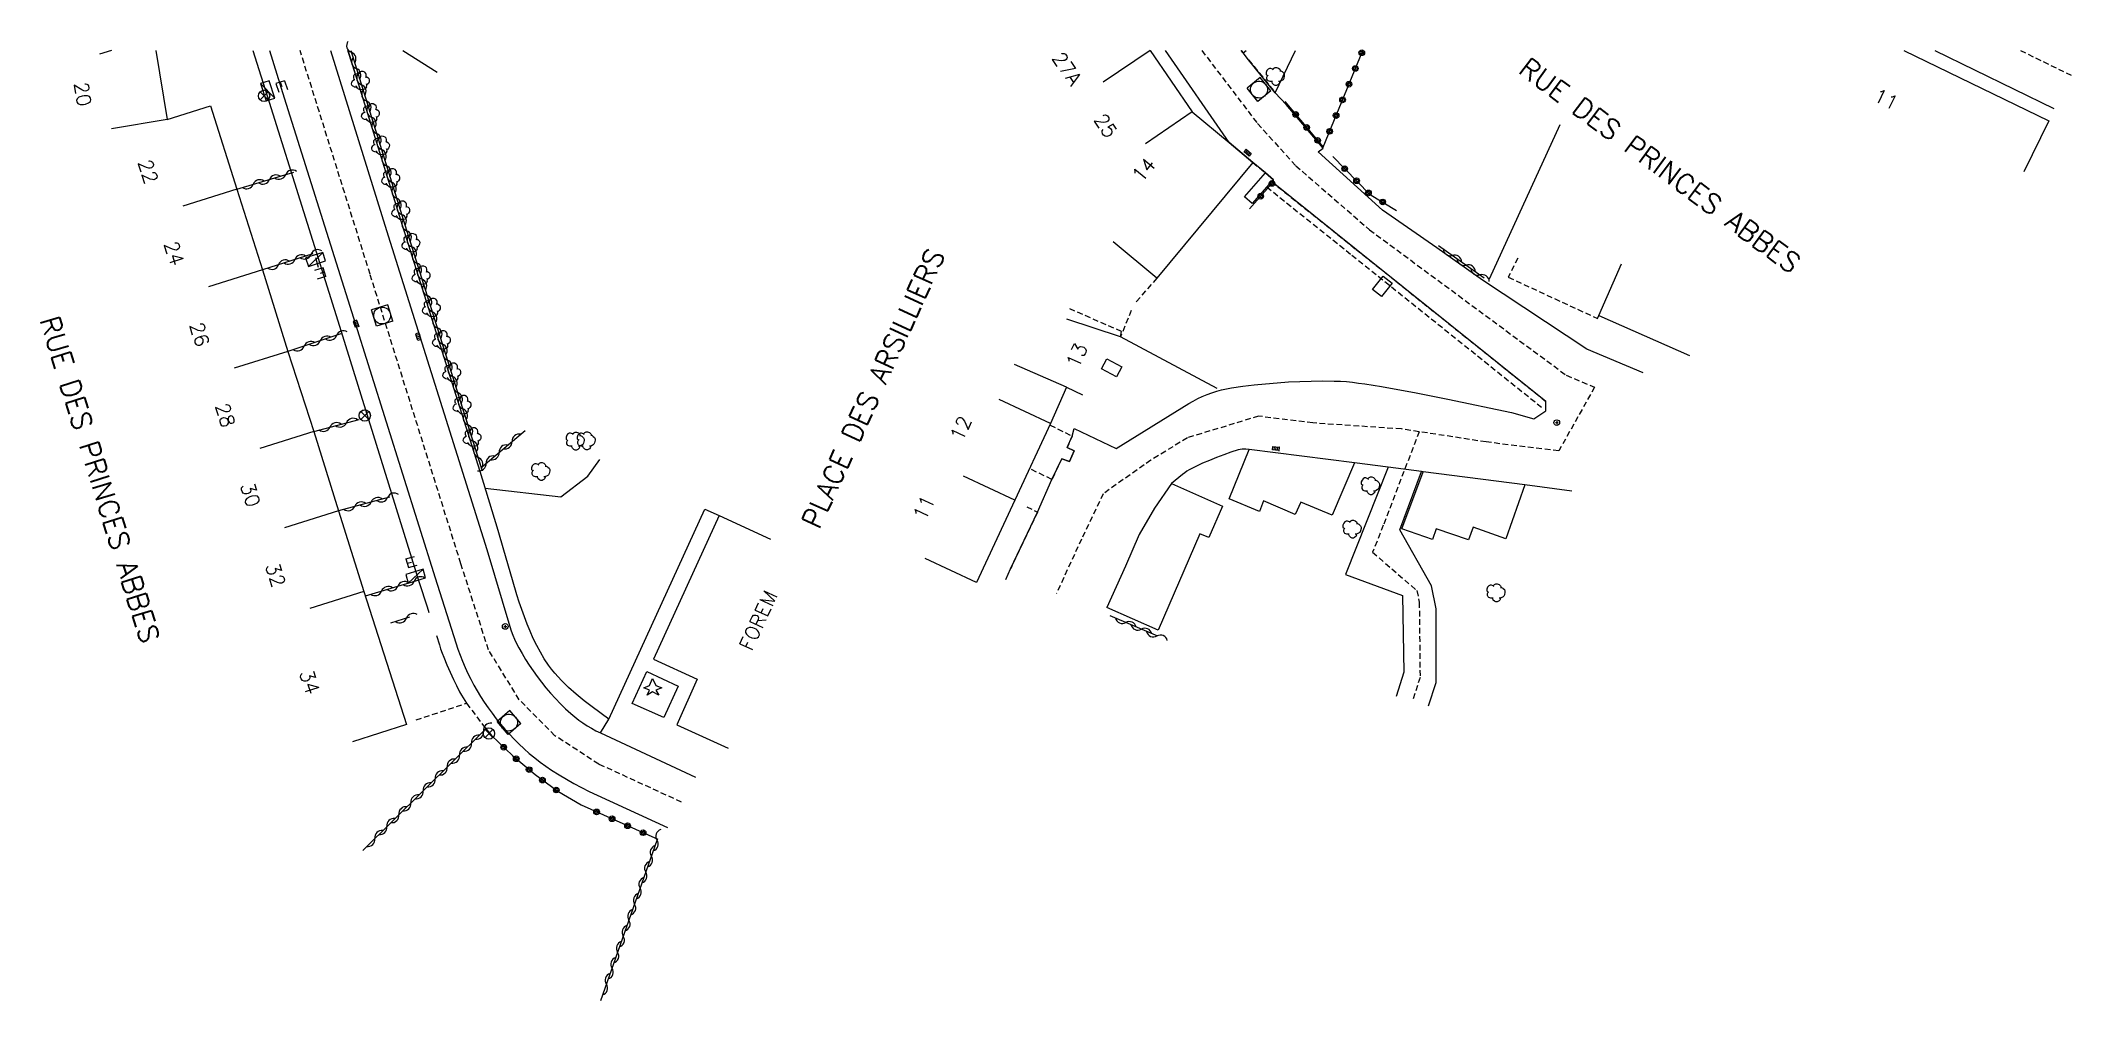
# Model space of a CAD drawing. Header units: millimetres. Extents: x 267000 to 267771, y 124261 to 125001.
# Drawn here: x 267591.6 to 267771, y 124916.1 to 125000.9 of the extents above; entities that cross this region are included whole.
import ezdxf
from ezdxf.enums import TextEntityAlignment as Align

# ---------------------------------------------------------------- set-up
doc = ezdxf.new("R2010")
doc.units = ezdxf.units.MM
doc.linetypes.add('DASHED', pattern=[0.75, 0.5, -0.25])
doc.layers.get('0').update_dxf_attribs({"linetype": 'CONTINUOUS'})
for name, color, linetype in [('W0001', 6, 'DASHED'), ('W0006', 2, 'CONTINUOUS'), ('W0008', 7, 'CONTINUOUS'), ('W0014', 7, 'CONTINUOUS'), ('W0017', 7, 'CONTINUOUS'), ('W0060', 7, 'DASHED'), ('W0061', 7, 'CONTINUOUS'), ('W0100', 7, 'CONTINUOUS'), ('W0103', 1, 'CONTINUOUS'), ('W0105', 7, 'CONTINUOUS'), ('W0112', 1, 'DASHED'), ('W0300', 7, 'CONTINUOUS'), ('W0302', 3, 'CONTINUOUS'), ('W0303', 7, 'CONTINUOUS'), ('W0310', 3, 'CONTINUOUS'), ('W0322', 7, 'CONTINUOUS'), ('W0400', 7, 'CONTINUOUS'), ('W0420', 7, 'CONTINUOUS'), ('W0430', 7, 'CONTINUOUS'), ('W0469', 7, 'CONTINUOUS'), ('W0856', 7, 'CONTINUOUS'), ('W0984', 7, 'CONTINUOUS'), ('W0989', 7, 'CONTINUOUS'), ('W0991', 7, 'CONTINUOUS'), ('W1102', 7, 'CONTINUOUS'), ('W1336', 3, 'CONTINUOUS'), ('W1337', 1, 'CONTINUOUS'), ('W1338', 7, 'CONTINUOUS'), ('W1471', 7, 'CONTINUOUS')]:
    doc.layers.add(name, color=color, linetype=linetype)
doc.styles.get("Standard").update_dxf_attribs({"font": 'romans.shx', "width": 0.85})

msp = doc.modelspace()

# ---------------------------------------------------------------- texts
at = {"layer": 'W0984'}
msp.add_text('FOREM', height=1.25, rotation=65.3962, dxfattribs=at).set_placement((267654.99, 124949.68), align=Align.MIDDLE_CENTER)
at = {"layer": 'W0989'}
for s, rotation, p in [('RUE DES PRINCES ABBES', 323.5467, (267722.58, 124998.78)), ('PLACE DES ARSILLIERS', 65.3497, (267659.56, 124957.99)), ('RUE DES PRINCES ABBES', 287.4231, (267592.31, 124976.45))]:
    msp.add_text(s, height=1.75, rotation=rotation, dxfattribs=at).set_placement(p, align=Align.MIDDLE_LEFT)
at = {"layer": 'W0991'}
for s, rotation, p in [('27A', 304.2949, (267682.26, 124998.4)), ('20', 279.553, (267595.29, 124996.15)), ('11', 334.09, (267754.65, 124995.7)), ('25', 304.2949, (267685.69, 124993.36)), ('14', 50.232, (267689.06, 124989.48)), ('22', 287.6508, (267601.07, 124989.32)), ('24', 287.5718, (267603.37, 124982.09)), ('26', 287.3853, (267605.62, 124974.93)), ('13', 64.9842, (267683.13, 124973.07)), ('28', 287.7784, (267607.89, 124967.79)), ('12', 64.9842, (267672.89, 124966.63)), ('30', 287.3437, (267610.11, 124960.76)), ('11', 65.0006, (267669.62, 124959.62)), ('32', 287.4994, (267612.33, 124953.68)), ('34', 287.749, (267615.34, 124944.22))]:
    msp.add_text(s, height=1.25, rotation=rotation, dxfattribs=at).set_placement(p, align=Align.MIDDLE_CENTER)

# ---------------------------------------------------------------- blocks, each defined once
blk = doc.blocks.new('T420')
for p, q in [((0.75, 0.75), (-0.75, 0.75)), ((-0.75, 0.75), (-0.75, -0.75)), ((0.75, 0.75), (0.75, -0.75)), ((0.75, -0.75), (-0.75, -0.75))]:
    blk.add_line(p, q)
blk.add_ellipse((0, 0), major_axis=(-0.53, 0.53), ratio=1, start_param=3.926991, end_param=10.210176)
blk = doc.blocks.new('T300')
for p, q in [((-0.8, 0.51), (-0.86, 0.34)), ((-0.86, 0.34), (-0.86, 0.17)), ((-0.86, 0.17), (-0.74, 0.06)), ((-0.69, 0.63), (-0.8, 0.51)), ((-0.8, -0.06), (-0.74, 0.06)), ((-0.74, 0.06), (-0.69, 0.11)), ((-0.57, 0.69), (-0.69, 0.63)), ((-0.46, 0.69), (-0.57, 0.69)), ((-0.29, 0.63), (-0.46, 0.69)), ((-0.29, 0.63), (-0.17, 0.74)), ((-0.23, 0.57), (-0.29, 0.63)), ((-0.17, 0.74), (-0.06, 0.8)), ((-0.06, 0.8), (0.06, 0.8)), ((0.06, 0.8), (0.23, 0.74)), ((0.23, 0.74), (0.34, 0.63)), ((0.34, 0.63), (0.4, 0.51)), ((0.46, 0.46), (0.34, 0.46)), ((0.4, 0.51), (0.4, 0.46)), ((0.57, 0.4), (0.46, 0.46)), ((0.57, 0.4), (0.69, 0.29)), ((0.69, 0.29), (0.74, 0.17)), ((0.74, 0.06), (0.69, -0.17)), ((0.74, 0.17), (0.74, 0.06)), ((-0.8, -0.17), (-0.8, -0.06)), ((-0.8, -0.23), (-0.8, -0.17)), ((-0.74, -0.34), (-0.8, -0.23)), ((-0.69, -0.4), (-0.74, -0.34)), ((-0.51, -0.46), (-0.69, -0.4)), ((-0.4, -0.46), (-0.51, -0.46)), ((-0.4, -0.46), (-0.34, -0.46)), ((-0.34, -0.46), (-0.34, -0.4)), ((-0.34, -0.51), (-0.34, -0.46)), ((-0.29, -0.63), (-0.34, -0.51)), ((-0.17, -0.74), (-0.29, -0.63)), ((-0.06, -0.8), (-0.17, -0.74)), ((0.06, -0.8), (-0.06, -0.8)), ((0.17, -0.74), (0.06, -0.8)), ((0.23, -0.69), (0.17, -0.74)), ((0.29, -0.46), (0.23, -0.46)), ((0.29, -0.63), (0.23, -0.69)), ((0.46, -0.4), (0.29, -0.46)), ((0.34, -0.51), (0.29, -0.63)), ((0.34, -0.51), (0.34, -0.46)), ((0.57, -0.34), (0.46, -0.4)), ((0.63, -0.29), (0.57, -0.34)), ((0.69, -0.17), (0.63, -0.29))]:
    blk.add_line(p, q)
blk = doc.blocks.new('T400')
for p, q in [((-0.15, 0.3), (0.15, 0.3)), ((-0.15, -0.25), (-0.15, 0.3)), ((-0.15, 0.15), (0.15, 0.15)), ((-0.15, 0), (0.15, 0)), ((0.15, 0.3), (0.15, -0.25)), ((-0.15, -0.15), (0.15, -0.15)), ((-0.15, -0.25), (-0.15, -0.3)), ((-0.15, -0.3), (0.15, -0.3)), ((0.15, -0.3), (0.15, -0.25))]:
    blk.add_line(p, q)
blk = doc.blocks.new('T856')
for p, q in [((-0.125, 0), (0.125, 0)), ((0, 0.125), (0, -0.125))]:
    blk.add_line(p, q)
blk.add_ellipse((0, 0), major_axis=(-0.177, 0.177), ratio=1, start_param=3.9269908, end_param=10.2101761)
blk = doc.blocks.new('T1471')
at = {"color": 0, "linetype": 'Continuous', "flags": 128}
blk.add_lwpolyline([(-0.75, -0.5), (-0.75, 0.5), (0.75, 0.5), (0.75, -0.5), (-0.75, -0.5)], dxfattribs=at)
blk = doc.blocks.new('T469')
at = {"color": 0, "linetype": 'Continuous', "flags": 128}
for points in [[(-0.35, 0.35), (0.35, -0.35)], [(-0.35, -0.35), (0.35, 0.35)]]:
    blk.add_lwpolyline(points, dxfattribs=at)
at = {"color": 0, "linetype": 'Continuous'}
blk.add_circle((0, 0), 0.5, dxfattribs=at)
blk = doc.blocks.new('t430')
at = {"flags": 128}
for points in [[(-0.4, 2.1), (0.4, 2.1)], [(-0.4, 2.1), (-0.4, 1.3)], [(0.8, 0.8), (-0.8, 0.8)], [(-0.8, 0.8), (-0.8, 0)], [(0.8, 0.8), (-0.8, 0)], [(-0.8, 0), (0.8, 0)], [(-0.4, 1.7), (0, 1.7)], [(-0.4, 1.3), (0.4, 1.3)], [(0.8, 0), (0.8, 0.8)]]:
    blk.add_lwpolyline(points, dxfattribs=at)
blk = doc.blocks.new('T303')
for p, q in [((-0.77, 0), (-0.28, 0.21)), ((-0.28, -0.21), (-0.77, 0)), ((-0.28, 0.21), (0, 0.83)), ((0, 0.83), (0.28, 0.21)), ((0.28, 0.21), (0.83, 0)), ((0.83, 0), (0.28, -0.21)), ((-0.49, -0.63), (-0.28, -0.21)), ((0, -0.35), (-0.49, -0.63)), ((0.56, -0.63), (0, -0.35)), ((0.28, -0.21), (0.56, -0.63))]:
    blk.add_line(p, q)
blk = doc.blocks.new('t302o')
for p, q in [((-0.8, 0.51), (-0.86, 0.34)), ((-0.86, 0.34), (-0.86, 0.17)), ((-0.86, 0.17), (-0.74, 0.06)), ((-0.69, 0.63), (-0.8, 0.51)), ((-0.8, -0.06), (-0.74, 0.06)), ((-0.74, 0.06), (-0.69, 0.11)), ((-0.57, 0.69), (-0.69, 0.63)), ((-0.46, 0.69), (-0.57, 0.69)), ((-0.29, 0.63), (-0.46, 0.69)), ((-0.29, 0.63), (-0.17, 0.74)), ((-0.23, 0.57), (-0.29, 0.63)), ((-0.17, 0.74), (-0.06, 0.8)), ((-0.06, 0.8), (0.06, 0.8)), ((0.06, 0.8), (0.23, 0.74)), ((0.23, 0.74), (0.34, 0.63)), ((0.34, 0.63), (0.4, 0.51)), ((0.46, 0.46), (0.34, 0.46)), ((0.4, 0.51), (0.4, 0.46)), ((0.57, 0.4), (0.46, 0.46)), ((0.57, 0.4), (0.69, 0.29)), ((0.69, 0.29), (0.74, 0.17)), ((0.74, 0.06), (0.69, -0.17)), ((0.74, 0.17), (0.74, 0.06)), ((-0.8, -0.17), (-0.8, -0.06)), ((-0.8, -0.23), (-0.8, -0.17)), ((-0.74, -0.34), (-0.8, -0.23)), ((-0.69, -0.4), (-0.74, -0.34)), ((-0.51, -0.46), (-0.69, -0.4)), ((-0.4, -0.46), (-0.51, -0.46)), ((-0.4, -0.46), (-0.34, -0.46)), ((-0.34, -0.46), (-0.34, -0.4)), ((-0.34, -0.51), (-0.34, -0.46)), ((-0.29, -0.63), (-0.34, -0.51)), ((-0.17, -0.74), (-0.29, -0.63)), ((-0.06, -0.8), (-0.17, -0.74)), ((0.06, -0.8), (-0.06, -0.8)), ((0.17, -0.74), (0.06, -0.8)), ((0.23, -0.69), (0.17, -0.74)), ((0.29, -0.46), (0.23, -0.46)), ((0.29, -0.63), (0.23, -0.69)), ((0.46, -0.4), (0.29, -0.46)), ((0.34, -0.51), (0.29, -0.63)), ((0.34, -0.51), (0.34, -0.46)), ((0.57, -0.34), (0.46, -0.4)), ((0.63, -0.29), (0.57, -0.34)), ((0.69, -0.17), (0.63, -0.29))]:
    blk.add_line(p, q)
blk = doc.blocks.new('t310o')
at = {"color": 0, "linetype": 'Continuous'}
for centre, start, end in [((-0.5, 0.38), 216.8699, 323.1304), ((0.5, -0.37), 36.8699, 143.1303)]:
    blk.add_arc(centre, 0.625, start, end, dxfattribs=at)
blk = doc.blocks.new('t322o')
at = {"color": 0, "linetype": 'Continuous'}
for radius in [0.25, 0.15]:
    blk.add_circle((0, 0), radius, dxfattribs=at)

# ---------------------------------------------------------------- linework, layer by layer
at = {"layer": 'W0001'}
for points in [[(267648.21, 124933.61), (267640.89, 124936.97), (267637.01, 124939.48), (267633.87, 124942.66), (267631.15, 124947.06), (267628.71, 124954.67), (267620.68, 124980.25), (267614.5, 125000)], [(267694.19, 125000), (267699.11, 124993.54), (267702.49, 124989.82), (267709, 124984.17), (267726.39, 124971.32), (267728.89, 124970.26), (267725.73, 124964.63), (267719.32, 124965.42), (267711.82, 124966.57), (267704, 124967.1), (267699.2, 124967.7), (267692.91, 124965.79), (267689.69, 124963.82), (267685.47, 124960.85), (267683.55, 124956.85), (267681.34, 124952.03)], [(267766.52, 125000), (267771.03, 124997.81)]]:
    msp.add_lwpolyline(points, dxfattribs=at)
at = {"layer": 'W0006'}
for points in [[(267630.86, 124961.34), (267637.53, 124960.58), (267639.92, 124962.4), (267641, 124963.87)], [(267707.68, 124963.58), (267705.7, 124958.95), (267702.93, 124960.11), (267702.43, 124959.02), (267699.64, 124960.21), (267699.28, 124959.28), (267696.59, 124960.4), (267698.36, 124964.75)], [(267691.52, 124961.76), (267696, 124959.76), (267694.81, 124956.97), (267694.02, 124957.3), (267690.33, 124948.8), (267685.8, 124950.79)], [(267722.72, 124961.63), (267721.04, 124956.88), (267718.16, 124957.89), (267717.76, 124956.77), (267714.88, 124957.76), (267714.56, 124956.82), (267711.87, 124957.76), (267713.74, 124962.77)], [(267641.78, 124940.94), (267650.27, 124959.48)]]:
    msp.add_lwpolyline(points, dxfattribs=at)
at = {"layer": 'W0008'}
for points in [[(267611.79, 125000), (267613.09, 124995.82), (267619.23, 124976.39), (267626.43, 124953.43), (267628.25, 124947.69), (267628.44, 124947.13), (267628.64, 124946.59), (267628.85, 124946.05), (267629.08, 124945.51), (267629.33, 124944.98), (267629.59, 124944.46), (267629.86, 124943.95), (267630.15, 124943.44), (267630.45, 124942.95), (267630.77, 124942.44), (267631.11, 124941.94), (267631.46, 124941.46), (267631.83, 124940.98), (267632.21, 124940.51), (267632.6, 124940.06), (267633, 124939.61), (267633.41, 124939.17), (267633.84, 124938.75), (267634.29, 124938.33), (267634.75, 124937.92), (267635.23, 124937.52), (267635.72, 124937.15), (267636.22, 124936.78), (267636.73, 124936.43), (267637.38, 124936.02), (267638.03, 124935.63), (267638.7, 124935.25), (267639.37, 124934.89), (267640.05, 124934.55), (267640.74, 124934.22), (267646.98, 124931.38)], [(267617.19, 125000), (267622.14, 124984.11), (267631, 124955.92), (267633.04, 124949.13), (267633.16, 124948.74), (267633.31, 124948.36), (267633.46, 124947.99), (267633.63, 124947.62), (267633.82, 124947.25), (267634.12, 124946.73), (267634.43, 124946.21), (267634.75, 124945.7), (267635.09, 124945.2), (267635.44, 124944.71), (267635.82, 124944.21), (267636.22, 124943.71), (267636.64, 124943.23), (267637.06, 124942.76), (267637.5, 124942.3), (267637.96, 124941.86), (267638.43, 124941.43), (267638.77, 124941.14), (267639.12, 124940.86), (267639.48, 124940.6), (267639.86, 124940.36), (267640.24, 124940.13), (267640.64, 124939.91), (267641.04, 124939.72), (267649.43, 124935.83)], [(267676.88, 124953.28), (267677.28, 124954.21), (267679.66, 124959.23), (267680.94, 124962.12), (267681.8, 124963.94), (267682.48, 124963.7), (267682.9, 124964.64), (267682.28, 124964.93), (267682.74, 124965.94), (267682.91, 124966.61), (267686.61, 124964.85), (267693.05, 124968.81), (267693.43, 124969.04), (267693.83, 124969.25), (267694.23, 124969.44), (267694.65, 124969.61), (267695.07, 124969.77), (267695.5, 124969.9), (267695.93, 124970.02), (267696.37, 124970.12), (267696.81, 124970.2), (267697.81, 124970.34), (267698.82, 124970.47), (267699.82, 124970.57), (267700.83, 124970.66), (267701.84, 124970.73), (267702.85, 124970.77), (267703.86, 124970.8), (267704.88, 124970.81), (267705.89, 124970.8), (267706.43, 124970.78), (267706.97, 124970.75), (267707.5, 124970.7), (267708.04, 124970.63), (267708.58, 124970.56), (267710.05, 124970.32), (267711.52, 124970.06), (267712.99, 124969.79), (267714.46, 124969.51), (267715.92, 124969.21), (267721.56, 124968.03), (267723.52, 124967.48), (267724.58, 124968.18), (267724.59, 124969.01), (267707.83, 124982.43), (267700.33, 124988.43), (267700.51, 124988.59), (267699.8, 124989.19), (267698.69, 124990.1), (267696.59, 124991.86), (267690.97, 125000)], [(267733.19, 124971.52), (267728.2, 124973.62), (267718.99, 124979.71), (267714.95, 124982.57), (267710.16, 124985.91), (267704.47, 124991.05), (267704.91, 124991.36), (267701.64, 124995.22), (267700.68, 124996.27), (267698.32, 124999.19), (267697.84, 124999.79), (267697.66, 125000)], [(267758.97, 125000), (267769.47, 124994.89)], [(267726.88, 124961.08), (267722.72, 124961.63), (267713.74, 124962.77), (267713.59, 124962.82), (267710.64, 124963.2), (267707.68, 124963.58), (267698.36, 124964.75), (267698.07, 124964.79), (267697.9, 124964.8), (267697.74, 124964.8), (267697.57, 124964.77), (267697.41, 124964.73), (267696.76, 124964.53), (267696.12, 124964.3), (267695.48, 124964.06), (267694.85, 124963.8), (267694.25, 124963.54), (267693.66, 124963.26), (267693.08, 124962.97), (267692.87, 124962.85), (267692.67, 124962.71), (267692.47, 124962.56), (267691.52, 124961.76), (267690, 124959.59), (267688.64, 124957.26), (267687.43, 124954.46), (267685.8, 124950.79)]]:
    msp.add_lwpolyline(points, dxfattribs=at)
at = {"layer": 'W0014'}
for points in [[(267610.32, 125000), (267611.76, 124995.44), (267617.83, 124976.11), (267625.03, 124953.01), (267625.72, 124950.85)], [(267620.01, 124995.97), (267619.09, 124998.81), (267618.71, 125000)], [(267641.04, 124939.72), (267641.78, 124940.94), (267640.31, 124942.02), (267639.6, 124942.57), (267638.9, 124943.14), (267638.23, 124943.74), (267637.91, 124944.04), (267637.6, 124944.36), (267637.3, 124944.68), (267637.01, 124945.01), (267636.73, 124945.36), (267636.46, 124945.71), (267636.08, 124946.27), (267635.73, 124946.85), (267635.41, 124947.45), (267635.11, 124948.07), (267634.83, 124948.7), (267634.57, 124949.34), (267634.33, 124949.98), (267634.09, 124950.63), (267633.87, 124951.28), (267633.66, 124951.93), (267633.26, 124953.24), (267632.5, 124955.86), (267631.99, 124957.6), (267631.47, 124959.34), (267630.41, 124962.82), (267623.56, 124984.53), (267618.76, 125000)], [(267650.27, 124959.48), (267651.54, 124958.93)], [(267626.56, 124948.33), (267626.81, 124947.5), (267626.92, 124947.14), (267627.05, 124946.77), (267627.19, 124946.41), (267627.47, 124945.75), (267627.76, 124945.09), (267628.06, 124944.44), (267628.32, 124943.9), (267628.59, 124943.36), (267628.67, 124943.21), (267628.75, 124943.07), (267629.21, 124942.34)], [(267630.72, 124940.35), (267631.41, 124939.49)], [(267637.27, 124934.58), (267639.33, 124933.36)]]:
    msp.add_lwpolyline(points, dxfattribs=at)
msp.add_lwpolyline([(267645.15, 124945.15), (267647.91, 124943.84), (267646.65, 124941.1), (267643.84, 124942.33)], close=True, dxfattribs=at)
at = {"layer": 'W0017'}
for points in [[(267695.55, 124970.14), (267686.99, 124974.7), (267682.25, 124976.28)], [(267682.22, 124970.25), (267683.63, 124969.58), (267683.63, 124969.58)]]:
    msp.add_lwpolyline(points, dxfattribs=at)
at = {"layer": 'W0060'}
msp.add_lwpolyline([(267713.39, 124966.33), (267710.22, 124958.06), (267709.28, 124955.68), (267713.19, 124952.29), (267713.4, 124951.26), (267713.47, 124944.63), (267712.79, 124942.52)], dxfattribs=at)
at = {"layer": 'W0061'}
for points in [[(267710.64, 124963.2), (267706.89, 124953.72), (267711.91, 124951.85), (267712.05, 124945.08), (267711.36, 124942.93)], [(267714.23, 124942.12), (267714.89, 124944.18), (267714.89, 124950.68), (267714.47, 124952.73), (267711.67, 124957.65), (267713.59, 124962.82)]]:
    msp.add_lwpolyline(points, dxfattribs=at)
at = {"layer": 'W0100'}
for points in [[(267601.74, 125000), (267602.76, 124993.91), (267602.76, 124993.91), (267606.58, 124995.1), (267608.92, 124987.76), (267611.17, 124980.63), (267613.43, 124973.42), (267613.43, 124973.42), (267615.7, 124966.36), (267617.89, 124959.35), (267620.14, 124952.21), (267620.14, 124952.21), (267623.89, 124940.47)], [(267623.57, 125000), (267626.6, 124998.09)], [(267689.63, 125000), (267693.33, 124994.58), (267693.33, 124994.58), (267696.59, 124991.86), (267698.69, 124990.1), (267690.2, 124979.89)], [(267756.21, 125000), (267769.02, 124993.78)], [(267769.02, 124993.78), (267766.83, 124989.28)], [(267690.2, 124979.89), (267686.36, 124983.09)], [(267680.81, 124967.04), (267677.66, 124960.29), (267677.66, 124960.29), (267674.27, 124953.02), (267674.27, 124953.02)], [(267651.54, 124958.93), (267645.73, 124946.25), (267649.6, 124944.47), (267647.78, 124940.45)], [(267651.54, 124958.93), (267656.08, 124956.85)], [(267674.27, 124953.02), (267669.74, 124955.13)], [(267623.89, 124940.47), (267619.13, 124938.95)], [(267647.78, 124940.45), (267652.34, 124938.39)]]:
    msp.add_lwpolyline(points, dxfattribs=at)
at = {"layer": 'W0103'}
for points in [[(267697.66, 125000), (267697.84, 124999.79)], [(267697.84, 124999.79), (267698.09, 125000)], [(267729.26, 124976.58), (267731.27, 124981.16)], [(267729.26, 124976.58), (267737.28, 124973.06), (267737.28, 124973.06)], [(267682.22, 124970.25), (267677.64, 124972.26)], [(267682.22, 124970.25), (267680.81, 124967.04)]]:
    msp.add_lwpolyline(points, dxfattribs=at)
at = {"layer": 'W0105'}
for points in [[(267697.95, 124987.07), (267699.8, 124989.19)], [(267699.8, 124989.19), (267700.51, 124988.59), (267700.33, 124988.43)], [(267698.64, 124986.48), (267697.95, 124987.07)], [(267700.33, 124988.43), (267698.64, 124986.48)], [(267682.28, 124964.93), (267682.9, 124964.64), (267682.48, 124963.7), (267681.8, 124963.94)]]:
    msp.add_lwpolyline(points, dxfattribs=at)
at = {"layer": 'W0112'}
for points in [[(267698.32, 124999.19), (267700.68, 124996.27)], [(267698.69, 124990.1), (267699.8, 124989.19)], [(267699.92, 124987.95), (267707.44, 124981.93), (267724.19, 124968.51)], [(267700.33, 124988.43), (267707.83, 124982.43), (267724.59, 124969.01)], [(267722.1, 124981.65), (267721.27, 124979.97), (267729.15, 124976.33), (267729.26, 124976.58)], [(267690.2, 124979.89), (267688.36, 124977.77)], [(267687.95, 124977.04), (267686.99, 124974.7), (267687.09, 124975.17), (267682.44, 124977.22)], [(267680.77, 124966.91), (267682.74, 124965.94), (267682.28, 124964.93)], [(267681.8, 124963.94), (267680.94, 124962.12), (267679.09, 124963)], [(267678.71, 124959.7), (267679.66, 124959.23), (267677.28, 124954.21)], [(267625.72, 124950.85), (267625.91, 124950.22)], [(267624.76, 124940.88), (267629.21, 124942.34), (267630.72, 124940.35)]]:
    msp.add_lwpolyline(points, dxfattribs=at)
at = {"layer": 'W0302'}
msp.add_lwpolyline([(267618.97, 125000), (267623.75, 124984.59), (267630.6, 124962.88)], dxfattribs=at)
at = {"layer": 'W0310'}
for points in [[(267618.97, 125000), (267623.75, 124984.59), (267630.51, 124963.16), (267634.38, 124966.43)], [(267608.92, 124987.76), (267613.95, 124989.24)], [(267615.62, 124982.05), (267611.17, 124980.63)], [(267615.86, 124981.71), (267616.11, 124980.85)], [(267715.09, 124982.77), (267719.14, 124979.91)], [(267618.11, 124974.96), (267613.43, 124973.42)], [(267615.7, 124966.36), (267619.73, 124967.41)], [(267622.39, 124960.56), (267617.89, 124959.35)], [(267620.27, 124951.82), (267624.83, 124953.19)], [(267624.18, 124949.96), (267622.48, 124949.41)], [(267690.31, 124948.26), (267686.09, 124950.07)]]:
    msp.add_lwpolyline(points, dxfattribs=at)
at = {"layer": 'W0322'}
for points in [[(267701.52, 124995.5), (267704.91, 124991.47)], [(267705.76, 124990.64), (267709.01, 124987.32), (267711.39, 124985.87)], [(267698.4, 124986.01), (267700.43, 124988.3)], [(267631.41, 124939.49), (267633.26, 124937.73), (267635.26, 124936.04), (267637.27, 124934.58)], [(267639.33, 124933.36), (267646.12, 124930.33)]]:
    msp.add_lwpolyline(points, dxfattribs=at)
at = {"layer": 'W1102'}
for points in [[(267597.82, 125000), (267596.77, 124999.67)], [(267689.62, 125000), (267685.48, 124997.21)], [(267693.33, 124994.58), (267689.2, 124991.76)], [(267602.76, 124993.91), (267597.83, 124993.08)], [(267608.92, 124987.76), (267604.15, 124986.24)], [(267611.17, 124980.63), (267606.41, 124979.13)], [(267613.43, 124973.42), (267608.66, 124971.93)], [(267680.81, 124967.04), (267676.28, 124969.16)], [(267615.7, 124966.36), (267610.93, 124964.84)], [(267677.66, 124960.29), (267673.13, 124962.4)], [(267617.89, 124959.35), (267613.12, 124957.85)], [(267620.14, 124952.21), (267615.37, 124950.7)]]:
    msp.add_lwpolyline(points, dxfattribs=at)
at = {"layer": 'W1336'}
for points in [[(267620.03, 124929.35), (267630.72, 124939.87)], [(267641.07, 124916.1), (267646.05, 124930.25)]]:
    msp.add_lwpolyline(points, dxfattribs=at)
at = {"layer": 'W1337'}
for points in [[(267700.68, 124996.27), (267702.47, 125000)], [(267725.82, 124993.44), (267719.59, 124979.79)]]:
    msp.add_lwpolyline(points, dxfattribs=at)
at = {"layer": 'W1338'}
msp.add_lwpolyline([(267704.91, 124991.47), (267708.4, 125000)], dxfattribs=at)

# ---------------------------------------------------------------- block references
at = {"layer": 'W0300'}
for p in [(267700.73, 124997.71), (267638.86, 124965.5), (267639.84, 124965.52), (267635.82, 124962.81), (267709.14, 124961.55), (267707.52, 124957.73), (267720.23, 124952.09)]:
    msp.add_blockref('T300', p, dxfattribs=at)
at = {"layer": 'W0302'}
for p, rotation in [((267619.83, 124997.23), 287.2505964241463), ((267620.72, 124994.36), 287.2505964241463), ((267621.61, 124991.5), 287.2505964241463), ((267622.5, 124988.63), 287.2505964241463), ((267623.39, 124985.77), 287.2505964241463), ((267624.29, 124982.9), 287.5065809712113), ((267625.19, 124980.04), 287.5065809712113), ((267626.09, 124977.18), 287.5065809712113), ((267626.99, 124974.32), 287.5065809712113), ((267627.9, 124971.46), 287.5065809712113), ((267628.8, 124968.6), 287.5065809712113), ((267629.7, 124965.74), 287.5065809712113)]:
    msp.add_blockref('t302o', p, dxfattribs=dict(at, rotation=rotation))
at = {"layer": 'W0303'}
msp.add_blockref('T303', (267645.65, 124943.7), dxfattribs=at)
at = {"layer": 'W0310'}
for p, rotation in [((267619.02, 124999.84), 287.2505964241463), ((267619.46, 124998.41), 287.2505964241463), ((267619.91, 124996.98), 287.2505964241463), ((267620.35, 124995.54), 287.2505964241463), ((267620.8, 124994.11), 287.2505964241463), ((267621.24, 124992.68), 287.2505964241463), ((267621.69, 124991.25), 287.2505964241463), ((267622.13, 124989.81), 287.2505964241463), ((267610.36, 124988.18), 16.43808441455224), ((267611.8, 124988.6), 16.43808441455224), ((267613.23, 124989.03), 16.43808441455224), ((267622.58, 124988.38), 287.2505964241463), ((267623.02, 124986.95), 287.2505964241463), ((267623.47, 124985.52), 287.2505964241463), ((267623.91, 124984.08), 287.5065809711828), ((267624.36, 124982.65), 287.5065809711828), ((267612.6, 124981.09), 197.6100871162017), ((267614.03, 124981.54), 197.6100871162017), ((267615.46, 124982), 197.6100871162017), ((267624.82, 124981.22), 287.5065809711828), ((267716.32, 124981.9), 324.7373244901818), ((267717.54, 124981.04), 324.7373244901818), ((267625.27, 124979.79), 287.5065809711828), ((267718.77, 124980.17), 324.7373244901818), ((267625.72, 124978.36), 287.5065809711828), ((267626.17, 124976.93), 287.5065809711828), ((267626.62, 124975.5), 287.5065809711828), ((267614.86, 124973.89), 198.1987243635762), ((267616.28, 124974.36), 198.1987243635762), ((267617.71, 124974.83), 198.1987243635762), ((267627.07, 124974.07), 287.5065809711828), ((267627.52, 124972.64), 287.5065809711828), ((267627.97, 124971.21), 287.5065809711828), ((267628.43, 124969.78), 287.5065809711828), ((267628.88, 124968.35), 287.5065809711828), ((267617.15, 124966.74), 14.57008534955326), ((267618.6, 124967.12), 14.57008534955326), ((267629.33, 124966.92), 287.5065809711828), ((267629.78, 124965.49), 287.5065809711828), ((267632.09, 124964.5), 40.26051930138747), ((267633.23, 124965.46), 40.26051930138747), ((267630.23, 124964.06), 287.5065809711828), ((267630.94, 124963.53), 40.26051930138747), ((267619.33, 124959.74), 195.0558699892462), ((267620.78, 124960.13), 195.0558699892462), ((267622.23, 124960.52), 195.0558699892462), ((267621.7, 124952.25), 16.6354498451189), ((267623.14, 124952.68), 16.6354498451189), ((267624.58, 124953.11), 16.6354498451189), ((267623.9, 124949.87), 197.8356478806385), ((267687.47, 124949.48), 156.7488445502215), ((267688.84, 124948.89), 156.7488445502215), ((267690.22, 124948.29), 156.7488445502215)]:
    msp.add_blockref('t310o', p, dxfattribs=dict(at, rotation=rotation))
at = {"layer": 'W0322'}
for p, rotation in [((267702.48, 124994.35), 310.1444388495939), ((267703.45, 124993.2), 310.1444388495939), ((267704.42, 124992.06), 310.1444388495939), ((267706.81, 124989.56), 314.426852843251), ((267707.86, 124988.49), 314.426852843251), ((267699.39, 124987.13), 48.36509181877653), ((267700.39, 124988.26), 48.36509181877653), ((267708.91, 124987.42), 314.426852843251), ((267710.17, 124986.62), 328.7251056428993), ((267632.49, 124938.46), 316.4470220667159), ((267633.6, 124937.44), 319.7589562670601), ((267634.74, 124936.48), 319.7589562670601), ((267635.92, 124935.56), 324.1051315647782), ((267637.14, 124934.68), 324.1051315647782), ((267640.7, 124932.75), 335.9655201610175), ((267642.07, 124932.14), 335.9655201610175), ((267643.44, 124931.52), 335.9655201610175), ((267644.81, 124930.91), 335.9655201610175)]:
    msp.add_blockref('t322o', p, dxfattribs=dict(at, rotation=rotation))
at = {"layer": 'W0400'}
for p, rotation in [((267698.23, 124990.98), 230.0844025835844), ((267619.45, 124975.85), 197.4062329441405), ((267624.95, 124974.72), 197.4367477722028), ((267700.74, 124964.84), 82.85469622616941)]:
    msp.add_blockref('T400', p, dxfattribs=dict(at, rotation=rotation))
at = {"layer": 'W0420'}
for p, rotation in [((267699.24, 124996.55), 308.8784596092751), ((267621.75, 124976.59), 287.4062329441405), ((267632.96, 124940.64), 310.4922483184456)]:
    msp.add_blockref('T420', p, dxfattribs=dict(at, rotation=rotation))
at = {"layer": 'W0430'}
for p, rotation in [((267611.25, 124996.31), 287.4495835474335), ((267615.75, 124981.93), 197.6100871162017), ((267624.83, 124953.19), 16.6354498451189)]:
    msp.add_blockref('t430', p, dxfattribs=dict(at, rotation=rotation))
at = {"layer": 'W0469'}
for p in [(267611.32, 124995.99), (267620.21, 124967.76), (267620.21, 124967.75), (267631.19, 124939.67)]:
    msp.add_blockref('T469', p, dxfattribs=at)
at = {"layer": 'W0856'}
for p in [(267725.55, 124967.13), (267632.63, 124949.13)]:
    msp.add_blockref('T856', p, dxfattribs=at)
at = {"layer": 'W1336'}
for p, rotation in [((267630.72, 124939.87), 44.53684938431846), ((267628.58, 124937.76), 44.53684938431846), ((267629.65, 124938.81), 44.53684938431846), ((267627.51, 124936.71), 44.53684938431846), ((267625.37, 124934.61), 44.53684938431846), ((267626.44, 124935.66), 44.53684938431846), ((267623.24, 124932.5), 44.53684938431846), ((267624.3, 124933.55), 44.53684938431846), ((267621.1, 124930.4), 44.53684938431846), ((267622.17, 124931.45), 44.53684938431846), ((267646.05, 124930.25), 70.63752513151647), ((267645.55, 124928.84), 70.63752513151647), ((267645.05, 124927.42), 70.63752513151647), ((267644.55, 124926.01), 70.63752513151647), ((267643.56, 124923.18), 70.63752513151647), ((267644.06, 124924.59), 70.63752513151647), ((267643.06, 124921.76), 70.63752513151647), ((267642.56, 124920.35), 70.63752513151647), ((267642.07, 124918.93), 70.63752513151647), ((267641.57, 124917.52), 70.63752513151647)]:
    msp.add_blockref('t310o', p, dxfattribs=dict(at, rotation=rotation))
at = {"layer": 'W1338', "rotation": 67.73976070950985}
for p in [(267708.32, 124999.8), (267707.75, 124998.41), (267706.62, 124995.64), (267707.19, 124997.02), (267706.05, 124994.25), (267705.48, 124992.86)]:
    msp.add_blockref('t322o', p, dxfattribs=at)
at = {"layer": 'W1471'}
for p, rotation in [((267710.14, 124979.17), 231.3102623306376), ((267686.22, 124971.97), 151.9474402137021)]:
    msp.add_blockref('T1471', p, dxfattribs=dict(at, rotation=rotation))

msp.set_redraw_order([(e.dxf.handle, doc.entitydb.next_handle()) for e in msp.query("TEXT MTEXT ATTDEF DIMENSION ARC_DIMENSION")])  # texts and dimensions are drawn at this point

doc.saveas('drawing.dxf')
